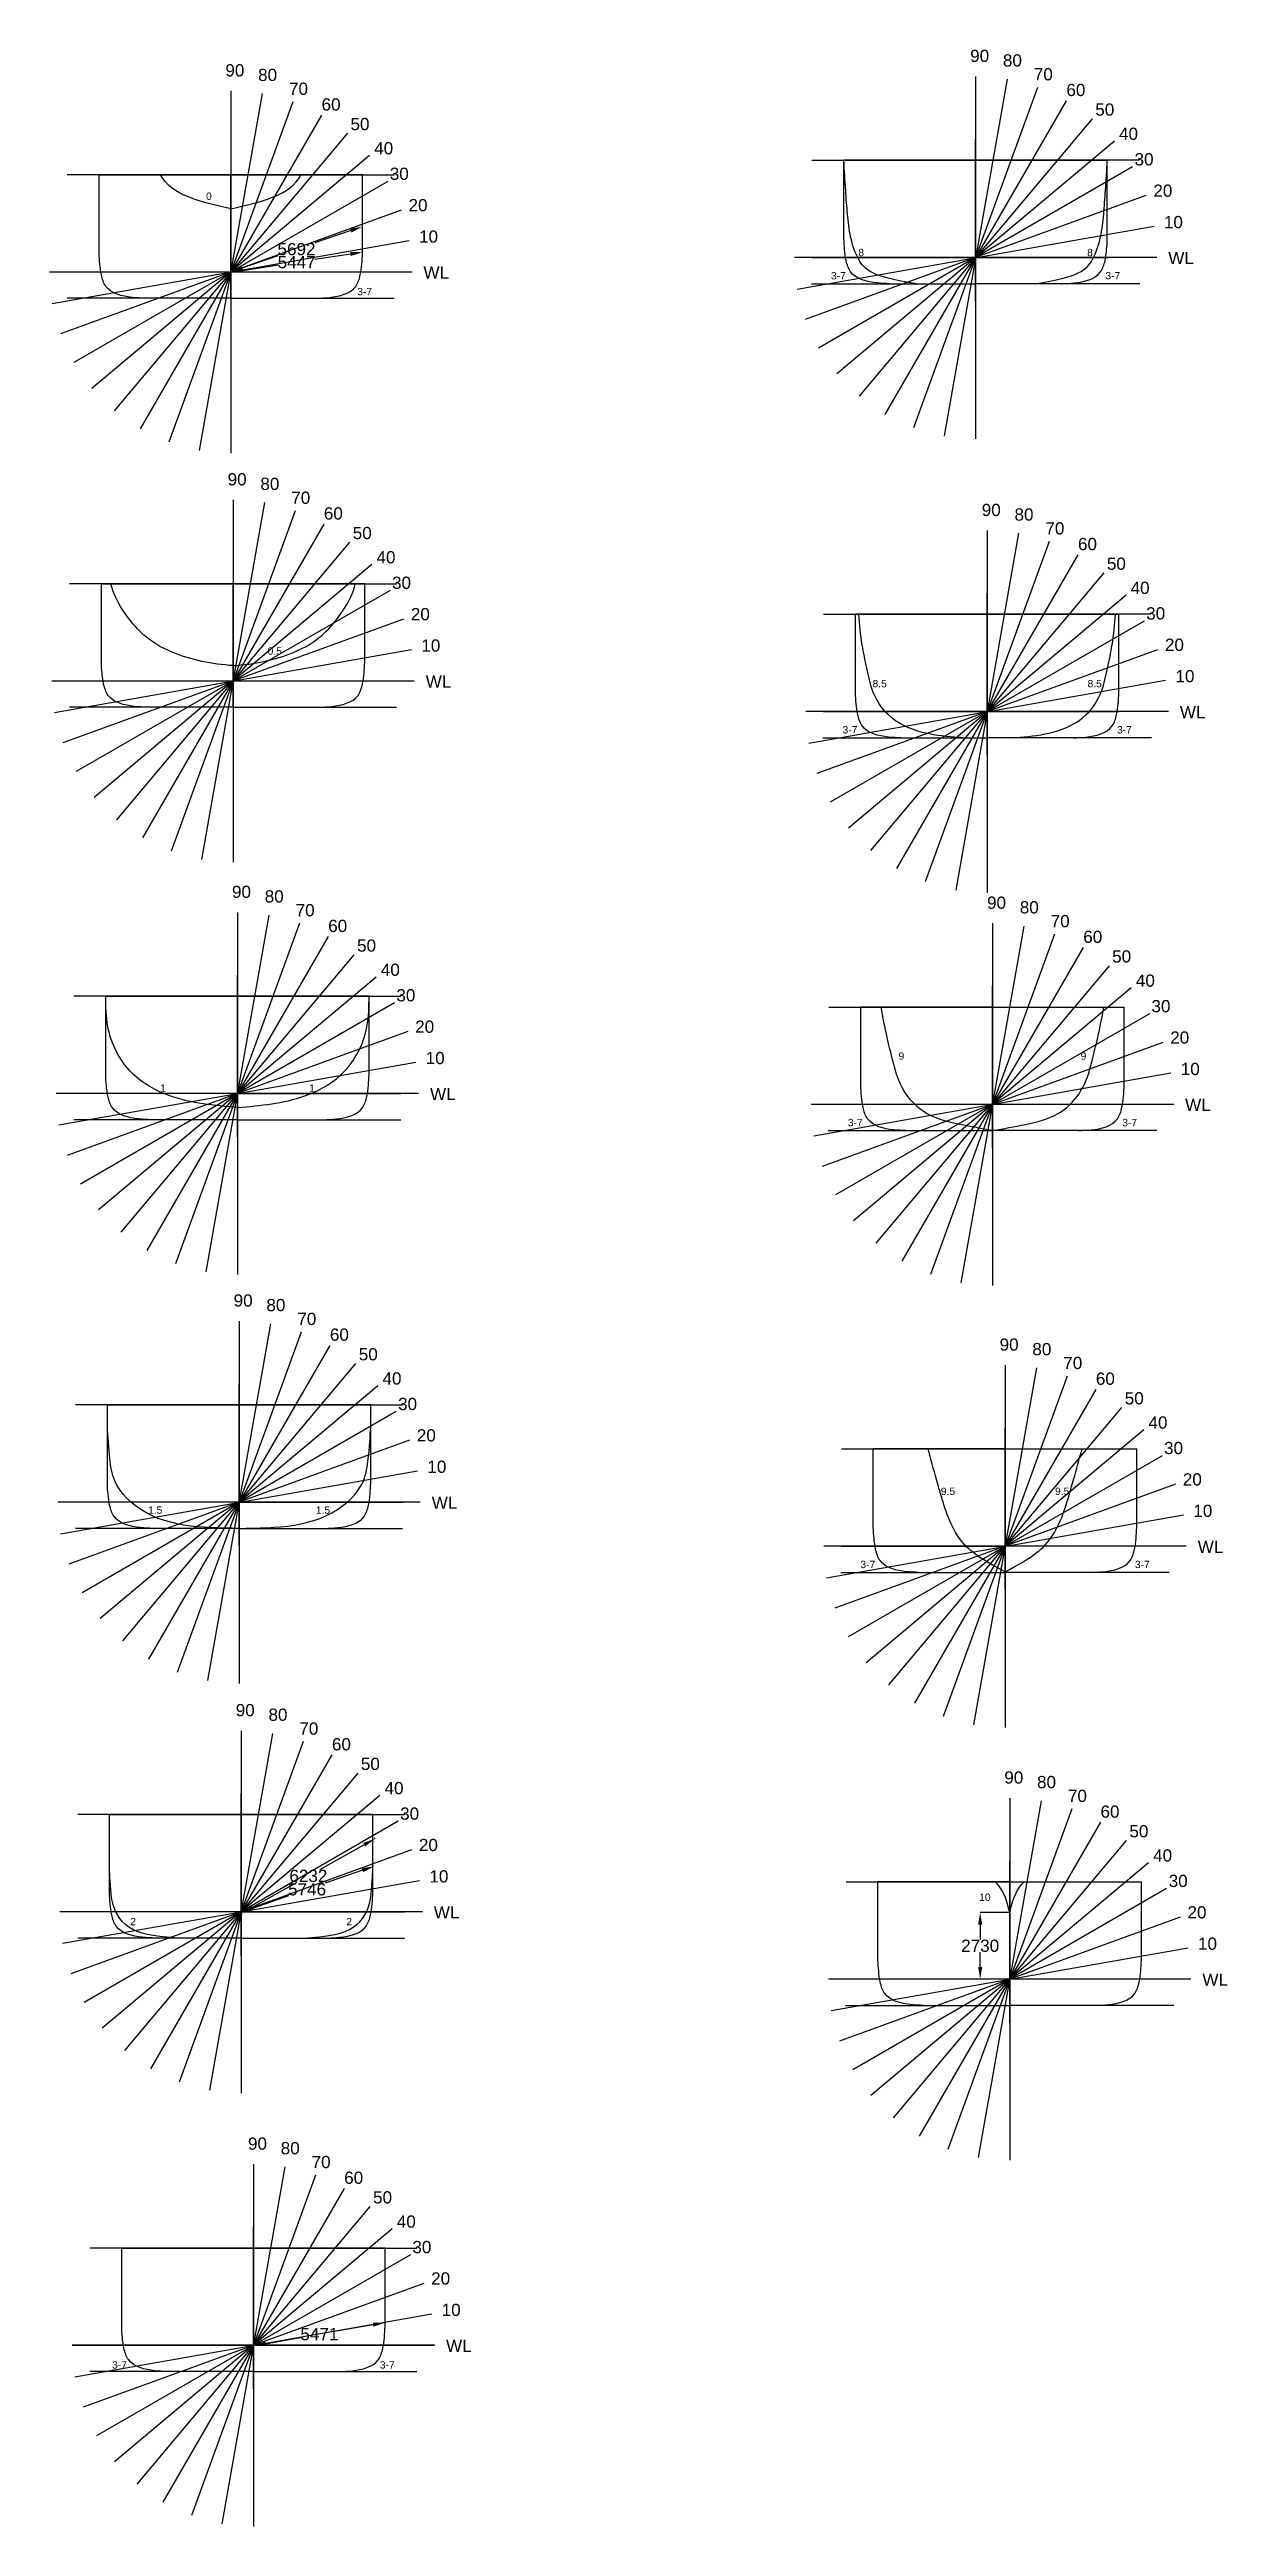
# Model space of a CAD drawing. Header units: millimetres. Extents: x 80505 to 348411, y -173374 to 99100.
# Drawn here: x 295756 to 343907, y -34520 to 66783 of the extents above; entities that cross this region are included whole.
import ezdxf

# ---------------------------------------------------------------- set-up
doc = ezdxf.new("R2010")
doc.units = ezdxf.units.MM
doc.header["$MEASUREMENT"] = 0
doc.styles.add('Annotative', font='arial.ttf')
doc.styles.get("Standard").update_dxf_attribs({"font": 'arial.ttf', "height": 0.5})
doc.dimstyles.get("Standard").update_dxf_attribs({"dimtxt": 500, "dimasz": 500, "dimexe": 0.18, "dimexo": 0.0625, "dimgap": 0.09, "dimtad": 0, "dimtih": 1, "dimtoh": 1, "dimdec": 0, "dimzin": 0, "dimdsep": 46, "dimtxsty": 'Annotative', "dimcen": 0.09, "dimadec": 0, "dimazin": 0, "dimtfac": 1, "dimtdec": 0, "dimtofl": 0, "dimtmove": 0, "dimatfit": 3, "dimfxl": 1, "dimtolj": 1, "dimtzin": 0, "dimarcsym": 0})

msp = doc.modelspace()

# ---------------------------------------------------------------- texts
at = {"color": 7, "char_height": 500, "attachment_point": 1}
for s, width, heights, insert in [('90', 1428.119, [0], (302942.3, 66183.3)), ('80', 1450.568, [0.2], (304280.3, 65996.1)), ('90', 1428.119, [0], (333390.3, 66775.2)), ('80', 1450.568, [0.2], (334728.3, 66587.9)), ('70', 1450.568, [0.2], (335991.5, 66021.9)), ('70', 1450.568, [0.2], (305543.5, 65430.1)), ('60', 1450.568, [0.2], (337323.4, 65379.9)), ('60', 1450.568, [0.2], (306875.4, 64788.1)), ('50', 1450.568, [0.2], (308056.2, 63985.5)), ('50', 1450.568, [0.2], (338504.3, 64577.4)), ('40', 1450.568, [0.2], (309026.8, 62995.8)), ('40', 1450.568, [0.2], (339474.8, 63587.6)), ('30', 1450.568, [0.2], (309663.1, 61952.5)), ('30', 1450.568, [0.2], (340111.1, 62544.3)), ('20', 1450.568, [0.2], (340878.7, 61260.3)), ('20', 1450.568, [0.2], (310430.6, 60668.5)), ('10', 1450.568, [0.2], (341309.1, 59976.3)), ('10', 1450.568, [0.2], (310861.1, 59384.4)), ('{\\fArial Greek|b0|i0|c161|p34;WL }', 1450.568, [0.2], (311039.9, 57913.3)), ('{\\fArial Greek|b0|i0|c161|p34;WL }', 1450.568, [0.2], (341488, 58505.1)), ('90', 1428.119, [0], (303035.3, 49456.4)), ('80', 1450.568, [0.2], (304373.4, 49269.2)), ('70', 1450.568, [0.2], (305636.6, 48703.2)), ('60', 1450.568, [0.2], (306968.5, 48061.2)), ('90', 1428.119, [0], (333863.7, 48203.7)), ('80', 1450.568, [0.2], (335201.7, 48016.5)), ('50', 1450.568, [0.2], (308149.3, 47258.7)), ('70', 1450.568, [0.2], (336464.9, 47450.5)), ('60', 1450.568, [0.2], (337796.8, 46808.5)), ('40', 1450.568, [0.2], (309119.8, 46268.9)), ('50', 1450.568, [0.2], (338977.6, 46005.9)), ('30', 1450.568, [0.2], (309756.1, 45225.6)), ('40', 1450.568, [0.2], (339948.2, 45016.2)), ('20', 1450.568, [0.2], (310523.7, 43941.6)), ('30', 1450.568, [0.2], (340584.4, 43972.9)), ('10', 1450.568, [0.2], (310954.2, 42657.5)), ('20', 1450.568, [0.2], (341352, 42688.9)), ('{\\fArial Greek|b0|i0|c161|p34;WL }', 1450.568, [0.2], (311133, 41186.4)), ('10', 1450.568, [0.2], (341782.5, 41404.8)), ('{\\fArial Greek|b0|i0|c161|p34;WL }', 1450.568, [0.2], (341961.3, 39933.7)), ('90', 1428.119, [0], (303212.8, 32585.3)), ('80', 1450.568, [0.2], (304550.9, 32398.1)), ('70', 1450.568, [0.2], (305814.1, 31832.1)), ('90', 1428.119, [0], (334079.8, 32139.9)), ('80', 1450.568, [0.2], (335417.8, 31952.7)), ('60', 1450.568, [0.2], (307146, 31190)), ('50', 1450.568, [0.2], (308326.8, 30387.5)), ('70', 1450.568, [0.2], (336681, 31386.7)), ('60', 1450.568, [0.2], (338012.9, 30744.7)), ('40', 1450.568, [0.2], (309297.3, 29397.8)), ('50', 1450.568, [0.2], (339193.7, 29942.2)), ('40', 1450.568, [0.2], (340164.3, 28952.4)), ('30', 1450.568, [0.2], (309933.6, 28354.5)), ('30', 1450.568, [0.2], (340800.6, 27909.1)), ('20', 1450.568, [0.2], (310701.2, 27070.4)), ('20', 1450.568, [0.2], (341568.1, 26625.1)), ('10', 1450.568, [0.2], (311131.7, 25786.4)), ('10', 1450.568, [0.2], (341998.6, 25341)), ('{\\fArial Greek|b0|i0|c161|p34;WL }', 1450.568, [0.2], (311310.5, 24315.3)), ('{\\fArial Greek|b0|i0|c161|p34;WL }', 1450.568, [0.2], (342177.4, 23869.9)), ('90', 1428.119, [0], (303281.3, 15870.3)), ('80', 1450.568, [0.2], (304619.3, 15683)), ('70', 1450.568, [0.2], (305882.5, 15117)), ('60', 1450.568, [0.2], (307214.4, 14475)), ('50', 1450.568, [0.2], (308395.3, 13672.5)), ('90', 1428.119, [0], (334594.6, 14068.4)), ('80', 1450.568, [0.2], (335932.6, 13881.2)), ('70', 1450.568, [0.2], (337195.8, 13315.2)), ('40', 1450.568, [0.2], (309365.8, 12682.7)), ('60', 1450.568, [0.2], (338527.7, 12673.2)), ('30', 1450.568, [0.2], (310002.1, 11639.5)), ('50', 1450.568, [0.2], (339708.5, 11870.6)), ('20', 1450.568, [0.2], (310769.7, 10355.4)), ('40', 1450.568, [0.2], (340679.1, 10880.9)), ('30', 1450.568, [0.2], (341315.4, 9837.6)), ('10', 1450.568, [0.2], (311200.1, 9071.4)), ('20', 1450.568, [0.2], (342083, 8553.6)), ('{\\fArial Greek|b0|i0|c161|p34;WL }', 1450.568, [0.2], (311379, 7600.3)), ('10', 1450.568, [0.2], (342513.4, 7269.5)), ('{\\fArial Greek|b0|i0|c161|p34;WL }', 1450.568, [0.2], (342692.3, 5798.4)), ('90', 1428.119, [0], (303365.4, -883.5)), ('80', 1450.568, [0.2], (304703.4, -1070.8)), ('70', 1450.568, [0.2], (305966.6, -1636.8)), ('60', 1450.568, [0.2], (307298.5, -2278.8)), ('50', 1450.568, [0.2], (308479.3, -3081.3)), ('90', 1428.119, [0], (334785.2, -3636.9)), ('80', 1450.568, [0.2], (336123.3, -3824.2)), ('40', 1450.568, [0.2], (309449.9, -4071.1)), ('70', 1450.568, [0.2], (337386.4, -4390.1)), ('60', 1450.568, [0.2], (338718.4, -5032.2)), ('30', 1450.568, [0.2], (310086.2, -5114.4)), ('50', 1450.568, [0.2], (339899.2, -5834.7)), ('20', 1450.568, [0.2], (310853.8, -6398.4)), ('40', 1450.568, [0.2], (340869.7, -6824.5)), ('10', 1450.568, [0.2], (311284.2, -7682.4)), ('30', 1450.568, [0.2], (341506, -7867.7)), ('{\\fArial Greek|b0|i0|c161|p34;WL }', 1450.568, [0.2], (311463.1, -9153.5)), ('20', 1450.568, [0.2], (342273.6, -9151.8)), ('10', 1450.568, [0.2], (342704, -10435.8)), ('{\\fArial Greek|b0|i0|c161|p34;WL }', 1450.568, [0.2], (342882.9, -11906.9)), ('90', 1428.119, [0], (303866.6, -18611.1)), ('80', 1450.568, [0.2], (305204.7, -18798.3)), ('70', 1450.568, [0.2], (306467.9, -19364.3)), ('60', 1450.568, [0.2], (307799.8, -20006.4)), ('50', 1450.568, [0.2], (308980.6, -20808.9)), ('40', 1450.568, [0.2], (309951.1, -21798.6)), ('30', 1450.568, [0.2], (310587.4, -22841.9)), ('20', 1450.568, [0.2], (311355, -24126)), ('10', 1450.568, [0.2], (311785.4, -25410)), ('{\\fArial Greek|b0|i0|c161|p34;WL }', 1450.568, [0.2], (311964.3, -26881.1))]:
    msp.add_mtext_dynamic_manual_height_columns(s, width=width, gutter_width=1, heights=heights, dxfattribs=dict(at, insert=insert))
at = {"char_height": 300}
for s, width, insert, attachment_point in [('0', 409.903, (302154.6, 60935.9), 1), ('8', 758.901, (329051.5, 58631.8), 3), ('8', 758.901, (338172.7, 58631.8), 1), ('3-7', 284.776, (308939.2, 57032.4), 3), ('3-7', 284.776, (328305, 57682.5), 3), ('3-7', 284.776, (338919.2, 57682.5), 1), ('0.5', 328.312, (305252.2, 42332.3), 3), ('8.5', 298.861, (329981, 40999.6), 3), ('8.5', 298.861, (338190, 40999.6), 1), ('3-7', 284.776, (328778.4, 39111), 3), ('3-7', 284.776, (339392.6, 39111), 1), ('9', 433.211, (330696.8, 25768.6), 3), ('9', 433.211, (337906.4, 25768.6), 1), ('1', 181.521, (300273.3, 24458.5), 1), ('1', 181.521, (306596, 24458.5), 3), ('3-7', 284.776, (328994.5, 23047.3), 3), ('3-7', 284.776, (339608.7, 23047.3), 1), ('1.5', 339.672, (299780.6, 7198.4), 1), ('1.5', 339.672, (307225.6, 7198.4), 3), ('9.5', 222.32, (332774, 7966), 3), ('9.5', 222.32, (336858.8, 7966), 1), ('3-7', 284.776, (329509.3, 4975.7), 3), ('3-7', 284.776, (340123.5, 4975.7), 1), ('10', 284.776, (334226.8, -8633.2), 3), ('2', 284.776, (299052.4, -9630), 1), ('2', 284.776, (308122, -9630), 3), ('3-7', 284.776, (298313.3, -27762), 1), ('3-7', 284.776, (309863.6, -27762), 3)]:
    msp.add_mtext_dynamic_manual_height_columns(s, width=width, gutter_width=1000, heights=[0], dxfattribs=dict(at, insert=insert, attachment_point=attachment_point))

# ---------------------------------------------------------------- blocks, each defined once
blk = doc.blocks.new('*D113')
at = {"color": 0, "lineweight": -2, "transparency": 16777216}
for p, q in [((303660, 57751), (305111, 57971)), ((308056, 58419), (306604, 58198)), ((308549, 58501), (308550, 58494)), ((303164, 57683), (303165, 57675))]:
    blk.add_line(p, q, dxfattribs=at)
at = {"color": 0, "transparency": 16777216}
for points in [[(303647, 57833), (303672, 57668), (303165, 57676)], [(308043, 58501), (308068, 58336), (308550, 58494)]]:
    blk.add_solid(points, dxfattribs=at)
at = {"color": 0, "transparency": 16777216, "insert": (305858, 58085), "char_height": 500, "attachment_point": 5, "style": 'Annotative'}
blk.add_mtext('\\A1;5447', dxfattribs=at)
blk = doc.blocks.new('*D114')
at = {"color": 0, "lineweight": -2, "transparency": 16777216}
for p, q in [((308070, 59377), (306596, 58871)), ((308549, 59523), (308543, 59540)), ((303632, 57854), (305107, 58360)), ((303165, 57675), (303159, 57692))]:
    blk.add_line(p, q, dxfattribs=at)
at = {"color": 0, "transparency": 16777216}
for points in [[(308043, 59456), (308097, 59298), (308543, 59539)], [(303605, 57933), (303660, 57776), (303160, 57692)]]:
    blk.add_solid(points, dxfattribs=at)
at = {"color": 0, "transparency": 16777216, "insert": (305851, 58616), "char_height": 500, "attachment_point": 5, "style": 'Annotative'}
blk.add_mtext('\\A1;5692', dxfattribs=at)
blk = doc.blocks.new('*D115')
at = {"color": 0, "lineweight": -2, "transparency": 16777216}
for p, q in [((308549, -7682), (307023, -8208)), ((309019, -7512), (309022, -7519)), ((304063, -9228), (305541, -8719)), ((303587, -9384), (303590, -9391))]:
    blk.add_line(p, q, dxfattribs=at)
at = {"color": 0, "transparency": 16777216}
for points in [[(308522, -7603), (308576, -7761), (309022, -7519)], [(304035, -9149), (304090, -9307), (303590, -9391)]]:
    blk.add_solid(points, dxfattribs=at)
at = {"color": 0, "transparency": 16777216, "insert": (306282, -8464), "char_height": 500, "attachment_point": 5, "style": 'Annotative'}
blk.add_mtext('\\A1;5746', dxfattribs=at)
blk = doc.blocks.new('*D116')
at = {"color": 0, "lineweight": -2, "transparency": 16777216}
for p, q in [((308619, -6638), (306793, -7660)), ((309025, -6340), (309056, -6394)), ((304054, -9193), (305880, -8171)), ((303587, -9384), (303617, -9438))]:
    blk.add_line(p, q, dxfattribs=at)
at = {"color": 0, "transparency": 16777216}
for points in [[(308579, -6565), (308660, -6711), (309056, -6394)], [(304013, -9121), (304094, -9266), (303617, -9437)]]:
    blk.add_solid(points, dxfattribs=at)
at = {"color": 0, "transparency": 16777216, "insert": (306336, -7916), "char_height": 500, "attachment_point": 5, "style": 'Annotative'}
blk.add_mtext('\\A1;6232', dxfattribs=at)
blk = doc.blocks.new('*D117')
at = {"color": 0, "lineweight": -2, "transparency": 16777216}
for p, q in [((308987, -26267), (307484, -26533)), ((309475, -26158), (309479, -26180)), ((304088, -27111), (304092, -27133)), ((304585, -27045), (306087, -26780))]:
    blk.add_line(p, q, dxfattribs=at)
at = {"color": 0, "transparency": 16777216}
for points in [[(308972, -26185), (309001, -26349), (309479, -26180)], [(304570, -26963), (304599, -27128), (304092, -27133)]]:
    blk.add_solid(points, dxfattribs=at)
at = {"color": 0, "transparency": 16777216, "insert": (306786, -26656), "char_height": 500, "attachment_point": 5, "style": 'Annotative'}
blk.add_mtext('\\A1;5471', dxfattribs=at)
blk = doc.blocks.new('*D118')
at = {"color": 0, "lineweight": -2, "transparency": 16777216}
for p, q in [((335007, -9407), (333799, -9407)), ((333799, -9907), (333799, -10516)), ((333799, -11637), (333799, -11028)), ((335007, -12137), (333799, -12137))]:
    blk.add_line(p, q, dxfattribs=at)
at = {"color": 0, "transparency": 16777216}
for points in [[(333716, -9907), (333882, -9907), (333799, -9407)], [(333716, -11637), (333882, -11637), (333799, -12137)]]:
    blk.add_solid(points, dxfattribs=at)
at = {"color": 0, "transparency": 16777216, "insert": (333799, -10772), "char_height": 500, "attachment_point": 5, "style": 'Annotative'}
blk.add_mtext('\\A1;2730', dxfattribs=at)

# ---------------------------------------------------------------- dimensions: what is measured, and where the dimension line sits
for p1, p2, distance, picture, middle in [((303165.3, 57675.4), (308549.1, 59522.7), 17.6, '*D114', (305851.5, 58615.8)), ((303164.1, 57683.2), (308549.1, 58501.5), -7.7, '*D113', (305857.8, 58084.7)), ((303587.2, -9383.6), (309025.4, -6340.2), -61.7, '*D116', (306336.4, -7915.7)), ((304088.4, -27111.2), (309475.4, -26158.3), -21.7, '*D117', (306785.7, -26656.1))]:
    dim = msp.add_aligned_dim(p1=p1, p2=p2, distance=distance, dimstyle='Standard')
    dim.commit()
    dim.dimension.update_dxf_attribs({"geometry": picture, "text_midpoint": middle})
dim = msp.add_linear_dim(base=(309021.9, -7519.2), p1=(303587.2, -9383.6), p2=(309019.3, -7511.7), angle=19.013909, dimstyle='Standard')
dim.commit()
dim.dimension.update_dxf_attribs({"geometry": '*D115', "text_midpoint": (306281.7, -8463.5), "dimtype": 161})
dim = msp.add_linear_dim(base=(333799, -12137), p1=(335007, -9407), p2=(335007, -12137), angle=90, dimstyle='Standard')
dim.commit()
dim.dimension.update_dxf_attribs({"geometry": '*D118', "text_midpoint": (333799, -10772)})

# ---------------------------------------------------------------- linework, layer by layer
for p, q in [((304450.6, 64979.1), (301877.6, 50387.3)), ((303164.1, 65091.7), (303164.1, 50274.8)), ((303164.1, 65091.7), (303164.1, 50274.8)), ((336146, 65236.7), (331078.3, 51313.4)), ((334898.6, 65570.9), (332325.7, 50979.2)), ((333612.1, 65683.5), (333612.1, 50866.6)), ((333612.1, 65683.5), (333612.1, 50866.6)), ((306868.3, 64099.1), (299459.9, 51267.3)), ((305697.9, 64644.9), (300630.3, 50721.5)), ((338376.7, 63948.1), (328847.5, 52602)), ((337316.3, 64691), (329907.9, 51859.1)), ((307928.7, 63356.3), (298399.5, 52010.1)), ((339287.3, 63037.1), (327936.9, 53513)), ((333612.1, 56495.6), (333612.1, 63116.2)), ((308839.3, 62445.3), (297488.9, 52921.1)), ((326920.3, 62255.1), (333612.1, 62255.1)), ((340028, 61979.3), (327196.2, 54570.8)), ((333612.1, 62255.1), (328227.1, 62255.1)), ((333612.1, 62255.1), (338997.1, 62255.1)), ((340304, 62255.1), (333612.1, 62255.1)), ((333612.1, 57233.1), (333612.1, 62255.1)), ((303164.1, 61663.2), (296481.6, 61663.2)), ((309580, 61387.4), (296748.2, 53979)), ((297779.1, 61663.2), (303164.1, 61663.2)), ((308549.1, 61663.2), (303164.1, 61663.2)), ((303164.1, 61663.2), (309846.6, 61663.2)), ((303164.1, 56641.2), (303164.1, 61663.2)), ((340573.8, 60808.9), (326650.5, 55741.2)), ((310125.8, 60217), (296202.4, 55149.4)), ((295868.2, 56396.7), (310460, 58969.7)), ((326316.2, 56988.6), (340908, 59561.5)), ((341020.6, 58275.1), (326203.7, 58275.1)), ((341020.6, 58275.1), (326203.7, 58275.1)), ((326920.3, 58275.1), (339023.8, 58275.1)), ((310572.5, 57683.2), (295755.6, 57683.2)), ((310572.5, 57683.2), (295755.6, 57683.2)), ((326899.3, 57205.1), (333612.1, 57205.1)), ((333612.1, 57205.1), (333612.1, 57206.1)), ((340325, 57205.1), (333612.1, 57205.1)), ((303164.1, 56613.2), (296481.6, 56613.2)), ((303164.1, 56613.2), (303164.1, 56641.2)), ((303164.1, 56613.2), (309846.6, 56613.2)), ((305791, 47918), (300723.3, 33994.7)), ((304543.6, 48252.2), (301970.7, 33660.4)), ((303257.2, 48364.8), (303257.2, 33547.9)), ((303257.2, 48364.8), (303257.2, 33547.9)), ((308021.7, 46629.4), (298492.6, 35283.3)), ((306961.4, 47372.2), (299552.9, 34540.4)), ((336619.3, 46665.3), (331551.6, 32741.9)), ((335371.9, 46999.5), (332799, 32407.7)), ((334085.5, 47112.1), (334085.5, 32295.2)), ((334085.5, 47112.1), (334085.5, 32295.2)), ((308932.4, 45718.4), (297582, 36194.3)), ((337789.7, 46119.5), (330381.3, 33287.7)), ((303257.2, 44936.3), (296574.7, 44936.3)), ((309673.1, 44660.6), (296841.3, 37252.1)), ((297872.2, 44936.3), (303257.2, 44936.3)), ((308642.2, 44936.3), (303257.2, 44936.3)), ((303257.2, 44936.3), (309939.6, 44936.3)), ((303257.2, 39914.3), (303257.2, 44936.3)), ((303257.2, 39914.3), (303257.2, 44936.3)), ((338850.1, 45376.7), (329320.9, 34030.5)), ((327393.6, 43683.6), (334085.5, 43683.6)), ((339760.7, 44465.7), (328410.3, 34941.5)), ((334085.5, 43683.6), (328700.5, 43683.6)), ((334085.5, 37924.2), (334085.5, 44544.7)), ((334085.5, 43683.6), (339470.5, 43683.6)), ((340777.3, 43683.6), (334085.5, 43683.6)), ((334085.5, 38661.6), (334085.5, 43683.6)), ((310218.8, 43490.2), (296295.5, 38422.5)), ((340501.4, 43407.8), (327669.6, 35999.4)), ((295961.3, 39669.9), (310553.1, 42242.8)), ((341047.1, 42237.4), (327123.8, 37169.8)), ((310665.6, 40956.3), (295848.7, 40956.3)), ((310665.6, 40956.3), (295848.7, 40956.3)), ((303257.2, 40956.3), (296574.7, 40956.3)), ((326789.6, 38417.1), (341381.4, 40990.1)), ((303257.2, 39886.3), (296574.7, 39886.3)), ((303257.2, 39886.3), (303257.2, 39914.3)), ((303257.2, 39886.3), (309939.6, 39886.3)), ((341493.9, 39703.6), (326677, 39703.6)), ((341493.9, 39703.6), (326677, 39703.6)), ((327393.6, 39703.6), (339470.5, 39703.6)), ((327372.6, 38633.6), (334085.5, 38633.6)), ((340798.3, 38633.6), (334085.5, 38633.6)), ((303434.7, 31493.6), (303434.7, 16676.8)), ((303434.7, 31493.6), (303434.7, 16676.8)), ((307138.9, 30501.1), (299730.4, 17669.3)), ((305968.5, 31046.9), (300900.8, 17123.5)), ((304721.1, 31381.1), (302148.2, 16789.3)), ((336835.4, 30601.5), (331767.8, 16678.2)), ((335588.1, 30935.7), (333015.1, 16343.9)), ((334301.6, 31048.3), (334301.6, 16231.4)), ((334301.6, 31048.3), (334301.6, 16231.4)), ((308199.3, 29758.3), (298670.1, 18412.1)), ((338005.8, 30055.7), (330597.4, 17223.9)), ((309109.9, 28847.3), (297759.5, 19323.1)), ((303434.7, 22305.8), (303434.7, 28926.3)), ((339976.8, 28401.9), (328626.4, 18877.8)), ((339066.2, 29312.9), (329537, 17966.7)), ((334301.6, 21860.4), (334301.6, 28481)), ((303434.7, 28065.2), (296752.2, 28065.2)), ((309850.6, 27789.4), (297018.8, 20381)), ((298049.7, 28065.2), (303434.7, 28065.2)), ((308819.7, 28065.2), (303434.7, 28065.2)), ((303434.7, 28065.2), (310117.1, 28065.2)), ((303434.7, 23043.2), (303434.7, 28065.2)), ((327609.7, 27619.8), (334301.6, 27619.8)), ((334301.6, 27619.8), (328916.6, 27619.8)), ((334301.6, 27619.8), (339686.6, 27619.8)), ((334301.6, 22597.8), (334301.6, 27619.8)), ((310396.3, 26619), (296473, 21551.4)), ((340717.5, 27344.1), (327885.7, 19935.6)), ((296138.8, 22798.7), (310730.6, 25371.7)), ((341263.3, 26173.7), (327339.9, 21106)), ((327005.7, 22353.4), (341597.5, 24926.3)), ((310843.1, 24085.2), (296026.2, 24085.2)), ((310843.1, 24085.2), (296026.2, 24085.2)), ((303434.7, 24085.2), (296752.2, 24085.2)), ((303434.7, 24085.2), (310117.1, 24085.2)), ((341710, 23639.8), (326893.2, 23639.8)), ((341710, 23639.8), (326893.2, 23639.8)), ((340993.5, 23639.8), (334301.6, 23639.8)), ((303434.7, 23015.2), (296752.2, 23015.2)), ((303434.7, 23015.2), (303434.7, 23043.2)), ((303434.7, 23015.2), (310117.1, 23015.2)), ((327588.7, 22569.8), (334301.6, 22569.8)), ((341014.5, 22569.8), (334301.6, 22569.8)), ((306037, 14331.8), (300969.3, 408.5)), ((304789.6, 14666.1), (302216.7, 74.3)), ((303503.1, 14778.6), (303503.1, -38.3)), ((303503.1, 14778.6), (303503.1, -38.3)), ((307207.3, 13786.1), (299798.9, 954.3)), ((308267.7, 13043.3), (298738.5, 1697.1)), ((303503.1, 5590.7), (303503.1, 12211.3)), ((337350.3, 12530), (332282.6, -1393.4)), ((336102.9, 12864.2), (333529.9, -1727.6)), ((334816.4, 12976.8), (334816.4, -1840.1)), ((334816.4, 12976.8), (334816.4, -1840.1)), ((303503.1, 11350.2), (296820.7, 11350.2)), ((309178.3, 12132.2), (297827.9, 2608.1)), ((298118.1, 11350.2), (303503.1, 11350.2)), ((308888.1, 11350.2), (303503.1, 11350.2)), ((303503.1, 11350.2), (310185.6, 11350.2)), ((303503.1, 6328.2), (303503.1, 11350.2)), ((339581, 11241.4), (330051.8, -104.8)), ((338520.6, 11984.2), (331112.2, -847.6)), ((309919, 11074.4), (297087.2, 3666)), ((340491.6, 10330.4), (329141.2, 806.3)), ((334816.4, 3788.9), (334816.4, 10409.5)), ((310464.8, 9904), (296541.5, 4836.3)), ((328124.6, 9548.3), (334816.4, 9548.3)), ((341232.3, 9272.5), (328400.5, 1864.1)), ((334816.4, 9548.3), (329431.4, 9548.3)), ((334816.4, 9548.3), (340201.4, 9548.3)), ((334816.4, 4526.3), (334816.4, 9548.3)), ((296207.2, 6083.7), (310799, 8656.6)), ((310911.6, 7370.2), (296094.7, 7370.2)), ((310911.6, 7370.2), (296094.7, 7370.2)), ((303503.1, 7370.2), (296820.7, 7370.2)), ((303503.1, 7370.2), (310185.6, 7370.2)), ((341778.1, 8102.2), (327854.7, 3034.5)), ((303503.1, 6300.2), (296820.7, 6300.2)), ((303503.1, 6300.2), (303503.1, 6328.2)), ((303503.1, 6300.2), (310185.6, 6300.2)), ((327520.5, 4281.9), (342112.3, 6854.8)), ((342224.9, 5568.3), (327408, 5568.3)), ((342224.9, 5568.3), (327408, 5568.3)), ((328124.6, 5568.3), (334816.4, 5568.3)), ((341508.3, 5568.3), (334816.4, 5568.3)), ((328103.6, 4498.3), (334816.4, 4498.3)), ((341529.3, 4498.3), (334816.4, 4498.3)), ((303587.2, -1975.2), (303587.2, -16792.1)), ((303587.2, -1975.2), (303587.2, -16792.1)), ((307291.4, -2967.7), (299883, -15799.5)), ((306121.1, -2422), (301053.4, -16345.3)), ((304873.7, -2087.7), (302300.7, -16679.5)), ((308351.8, -3710.5), (298822.6, -15056.7)), ((309262.4, -4621.6), (297912, -14145.7)), ((303587.2, -11163.1), (303587.2, -4542.5)), ((336293.5, -4841.1), (333720.6, -19432.9)), ((335007, -4728.6), (335007, -19545.5)), ((335007, -4728.6), (335007, -19545.5)), ((303587.2, -5403.6), (296904.8, -5403.6)), ((310003.1, -5679.4), (297171.3, -13087.9)), ((298202.2, -5403.6), (303587.2, -5403.6)), ((308972.2, -5403.6), (303587.2, -5403.6)), ((303587.2, -5403.6), (310269.7, -5403.6)), ((303587.2, -10425.6), (303587.2, -5403.6)), ((338711.3, -5721.1), (331302.8, -18552.9)), ((337540.9, -5175.3), (332473.2, -19098.7)), ((310548.9, -6849.8), (296625.5, -11917.5)), ((339771.6, -6463.9), (330242.4, -17810.1)), ((296291.3, -10670.1), (310883.1, -8097.2)), ((340682.2, -7375), (329331.8, -16899.1)), ((335007, -13916.4), (335007, -7295.9)), ((328315.2, -8157), (335007, -8157)), ((341422.9, -8432.8), (328591.1, -15841.2)), ((335007, -8157), (329622, -8157)), ((335007, -8157), (340392, -8157)), ((335007, -13179), (335007, -8157)), ((310995.7, -9383.6), (296178.8, -9383.6)), ((310995.7, -9383.6), (296178.8, -9383.6)), ((303587.2, -9383.6), (310269.7, -9383.6)), ((341968.7, -9603.2), (328045.4, -14670.8)), ((303587.2, -10453.6), (296904.8, -10453.6)), ((303587.2, -10453.6), (303587.2, -10425.6)), ((303587.2, -10453.6), (310269.7, -10453.6)), ((327711.1, -13423.5), (342302.9, -10850.5)), ((342415.5, -12137), (327598.6, -12137)), ((342415.5, -12137), (327598.6, -12137)), ((341698.9, -12137), (329622, -12137)), ((328294.2, -13207), (335007, -13207)), ((341719.9, -13207), (335007, -13207)), ((306622.3, -20149.5), (301554.6, -34072.9)), ((305374.9, -19815.3), (302802, -34407.1)), ((304088.4, -19702.8), (304088.4, -34519.6)), ((304088.4, -19702.8), (304088.4, -34519.6)), ((307792.7, -20695.3), (300384.2, -33527.1)), ((308853, -21438.1), (299323.9, -32784.3)), ((304088.4, -28890.6), (304088.4, -22270.1)), ((304088.4, -23131.2), (297406, -23131.2)), ((309763.6, -22349.1), (298413.2, -31873.3)), ((298703.4, -23131.2), (304088.4, -23131.2)), ((309473.4, -23131.2), (304088.4, -23131.2)), ((304088.4, -23131.2), (310770.9, -23131.2)), ((304088.4, -28153.2), (304088.4, -23131.2)), ((310504.3, -23407), (297672.5, -30815.4)), ((311050.1, -24577.4), (297126.8, -29645)), ((296792.5, -28397.7), (311384.3, -25824.7)), ((296680, -27111.2), (311496.9, -27111.2)), ((311496.9, -27111.2), (296680, -27111.2)), ((311496.9, -27111.2), (296680, -27111.2)), ((304088.4, -28181.2), (297406, -28181.2)), ((304088.4, -28181.2), (304088.4, -28153.2)), ((304088.4, -28181.2), (310770.9, -28181.2))]:
    msp.add_line(p, q)
for points in [[(329784.3, 57205.1), (333612.1, 57205.1)], [(337439.9, 57205.1), (333612.1, 57205.1)], [(303164.1, 56613.2), (299336.3, 56613.2)], [(303164.1, 56613.2), (306991.9, 56613.2)], [(303257.2, 39886.3), (299429.4, 39886.3)], [(303257.2, 39886.3), (307084.9, 39886.3)], [(330257.7, 38633.6), (334085.5, 38633.6)], [(337913.3, 38633.6), (334085.5, 38633.6)], [(303434.7, 23015.2), (299606.9, 23015.2)], [(303434.7, 23015.2), (307262.4, 23015.2)], [(330473.8, 22569.8), (334301.6, 22569.8)], [(338129.4, 22569.8), (334301.6, 22569.8)], [(303503.1, 6300.2), (299675.3, 6300.2)], [(303503.1, 6300.2), (307330.9, 6300.2)], [(330988.6, 4498.3), (334816.4, 4498.3)], [(338644.2, 4498.3), (334816.4, 4498.3)], [(303587.2, -10453.6), (299759.4, -10453.6)], [(303587.2, -10453.6), (307415, -10453.6)], [(331179.3, -13207), (335007, -13207)], [(338834.8, -13207), (335007, -13207)], [(304088.4, -28181.2), (300260.7, -28181.2)], [(304088.4, -28181.2), (307916.2, -28181.2)]]:
    msp.add_lwpolyline(points)
for points, knots in [([(331184.7, 57205.1), (329379.2, 57471.9), (328836.2, 58008.8), (328472.9, 59098.6), (328370.7, 60050.4), (328292.2, 61105.5), (328250.7, 61838.7), (328227.1, 62255.1)], [0.9434732, 0.9434732, 0.9434732, 0.9434732, 2.39845447, 3.4053802, 4.3617608, 5.3145903, 6.56683755, 6.56683755, 6.56683755, 6.56683755]), ([(330090.1, 57205.1), (329921.3, 57210.9), (329372.9, 57229.9), (328529, 57429.7), (328265.5, 58288.1), (328242.1, 58748.9), (328227.1, 59044.3), (328227.1, 60114.5), (328227.1, 61184.8), (328227.1, 62255.1)], [0, 0, 0, 0, 516.89005331, 1679.39462107, 2180.11143162, 3074.34377261, 3074.34377261, 3074.34377261, 3075.23469924, 3075.23469924, 3075.23469924, 3075.23469924]), ([(336039.5, 57205.1), (337845.1, 57471.9), (338388.1, 58008.8), (338751.3, 59098.6), (338853.5, 60050.4), (338932, 61105.5), (338973.6, 61838.7), (338997.1, 62255.1)], [0.9434732, 0.9434732, 0.9434732, 0.9434732, 2.39845447, 3.4053802, 4.3617608, 5.3145903, 6.56683755, 6.56683755, 6.56683755, 6.56683755]), ([(337134.1, 57205.1), (337302.9, 57210.9), (337851.3, 57229.9), (338695.3, 57429.7), (338958.8, 58288.1), (338982.1, 58748.9), (338997.1, 59044.3), (338997.1, 60114.5), (338997.1, 61184.8), (338997.1, 62255.1)], [0, 0, 0, 0, 516.89005331, 1679.39462107, 2180.11143162, 3074.34377261, 3074.34377261, 3074.34377261, 3075.23469924, 3075.23469924, 3075.23469924, 3075.23469924]), ([(299642.1, 56613.2), (299473.3, 56619.1), (298924.9, 56638), (298081, 56837.9), (297817.4, 57696.2), (297794.1, 58157), (297779.1, 58452.4), (297779.1, 59522.7), (297779.1, 60593), (297779.1, 61663.2)], [0, 0, 0, 0, 516.89005331, 1679.39462107, 2180.11143162, 3074.34377261, 3074.34377261, 3074.34377261, 3075.23469924, 3075.23469924, 3075.23469924, 3075.23469924]), ([(306686.1, 56613.2), (306854.9, 56619.1), (307403.3, 56638), (308247.2, 56837.9), (308510.7, 57696.2), (308534.1, 58157), (308549.1, 58452.4), (308549.1, 59522.7), (308549.1, 60593), (308549.1, 61663.2)], [0, 0, 0, 0, 516.89005331, 1679.39462107, 2180.11143162, 3074.34377261, 3074.34377261, 3074.34377261, 3075.23469924, 3075.23469924, 3075.23469924, 3075.23469924]), ([(299735.2, 39886.3), (299566.4, 39892.2), (299018, 39911.2), (298174, 40111), (297910.5, 40969.4), (297887.1, 41430.2), (297872.2, 41725.6), (297872.2, 42795.8), (297872.2, 43866.1), (297872.2, 44936.3)], [0, 0, 0, 0, 516.89005331, 1679.39462107, 2180.11143162, 3074.34377261, 3074.34377261, 3074.34377261, 3075.23469924, 3075.23469924, 3075.23469924, 3075.23469924]), ([(303257.2, 41585.5), (302396.9, 41641.9), (300984, 41931.6), (299583, 42740.6), (298692.4, 43879.2), (298342.5, 44563.3), (298259.1, 44936.3)], [0.21848142, 0.21848142, 0.21848142, 0.21848142, 2.8316898, 4.54413523, 5.64181566, 6.78885544, 6.78885544, 6.78885544, 6.78885544]), ([(303257.2, 41585.5), (304117.5, 41641.9), (305530.3, 41931.6), (306931.3, 42740.6), (307822, 43879.2), (308171.8, 44563.3), (308255.3, 44936.3)], [0.21848142, 0.21848142, 0.21848142, 0.21848142, 2.8316898, 4.54413523, 5.64181566, 6.78885544, 6.78885544, 6.78885544, 6.78885544]), ([(306779.2, 39886.3), (306948, 39892.2), (307496.4, 39911.2), (308340.3, 40111), (308603.8, 40969.4), (308627.2, 41430.2), (308642.2, 41725.6), (308642.2, 42795.8), (308642.2, 43866.1), (308642.2, 44936.3)], [0, 0, 0, 0, 516.89005331, 1679.39462107, 2180.11143162, 3074.34377261, 3074.34377261, 3074.34377261, 3075.23469924, 3075.23469924, 3075.23469924, 3075.23469924]), ([(330563.5, 38633.6), (330394.7, 38639.5), (329846.3, 38658.4), (329002.3, 38858.3), (328738.8, 39716.6), (328715.5, 40177.4), (328700.5, 40472.8), (328700.5, 41543.1), (328700.5, 42613.4), (328700.5, 43683.6)], [0, 0, 0, 0, 516.89005331, 1679.39462107, 2180.11143162, 3074.34377261, 3074.34377261, 3074.34377261, 3075.23469924, 3075.23469924, 3075.23469924, 3075.23469924]), ([(337607.5, 38633.6), (337776.3, 38639.5), (338324.7, 38658.4), (339168.6, 38858.3), (339432.1, 39716.6), (339455.5, 40177.4), (339470.5, 40472.8), (339470.5, 41543.1), (339470.5, 42613.4), (339470.5, 43683.6)], [0, 0, 0, 0, 516.89005331, 1679.39462107, 2180.11143162, 3074.34377261, 3074.34377261, 3074.34377261, 3075.23469924, 3075.23469924, 3075.23469924, 3075.23469924]), ([(299912.7, 23015.2), (299743.9, 23021), (299195.5, 23040), (298351.5, 23239.9), (298088, 24098.2), (298064.7, 24559), (298049.7, 24854.4), (298049.7, 25924.7), (298049.7, 26994.9), (298049.7, 28065.2)], [0, 0, 0, 0, 516.89005331, 1679.39462107, 2180.11143162, 3074.34377261, 3074.34377261, 3074.34377261, 3075.23469924, 3075.23469924, 3075.23469924, 3075.23469924]), ([(306956.7, 23015.2), (307125.5, 23021), (307673.9, 23040), (308517.8, 23239.9), (308781.3, 24098.2), (308804.7, 24559), (308819.7, 24854.4), (308819.7, 25924.7), (308819.7, 26994.9), (308819.7, 28065.2)], [0, 0, 0, 0, 516.89005331, 1679.39462107, 2180.11143162, 3074.34377261, 3074.34377261, 3074.34377261, 3075.23469924, 3075.23469924, 3075.23469924, 3075.23469924]), ([(330779.6, 22569.8), (330610.8, 22575.7), (330062.4, 22594.7), (329218.5, 22794.5), (328954.9, 23652.9), (328931.6, 24113.7), (328916.6, 24409.1), (328916.6, 25479.3), (328916.6, 26549.6), (328916.6, 27619.8)], [0, 0, 0, 0, 516.89005331, 1679.39462107, 2180.11143162, 3074.34377261, 3074.34377261, 3074.34377261, 3075.23469924, 3075.23469924, 3075.23469924, 3075.23469924]), ([(337823.6, 22569.8), (337992.4, 22575.7), (338540.8, 22594.7), (339384.7, 22794.5), (339648.3, 23652.9), (339671.6, 24113.7), (339686.6, 24409.1), (339686.6, 25479.3), (339686.6, 26549.6), (339686.6, 27619.8)], [0, 0, 0, 0, 516.89005331, 1679.39462107, 2180.11143162, 3074.34377261, 3074.34377261, 3074.34377261, 3075.23469924, 3075.23469924, 3075.23469924, 3075.23469924]), ([(299981.1, 6300.2), (299812.3, 6306), (299263.9, 6325), (298420, 6524.9), (298156.5, 7383.2), (298133.1, 7844), (298118.1, 8139.4), (298118.1, 9209.7), (298118.1, 10279.9), (298118.1, 11350.2)], [0, 0, 0, 0, 516.89005331, 1679.39462107, 2180.11143162, 3074.34377261, 3074.34377261, 3074.34377261, 3075.23469924, 3075.23469924, 3075.23469924, 3075.23469924]), ([(307025.1, 6300.2), (307193.9, 6306), (307742.3, 6325), (308586.3, 6524.9), (308849.8, 7383.2), (308873.1, 7844), (308888.1, 8139.4), (308888.1, 9209.7), (308888.1, 10279.9), (308888.1, 11350.2)], [0, 0, 0, 0, 516.89005331, 1679.39462107, 2180.11143162, 3074.34377261, 3074.34377261, 3074.34377261, 3075.23469924, 3075.23469924, 3075.23469924, 3075.23469924]), ([(303503.1, 6300.2), (301966.2, 6318.5), (299966.8, 6342.2), (298361, 8097.1), (298192.7, 9283.9), (298146.1, 10043.4), (298118.1, 10486.3)], [0, 0, 0, 0, 4.4057148, 5.73170551, 6.68732182, 8.03053322, 8.03053322, 8.03053322, 8.03053322]), ([(303503.1, 6300.2), (305040, 6318.5), (307039.5, 6342.2), (308645.2, 8097.1), (308813.5, 9283.9), (308860.2, 10043.4), (308888.1, 10486.3)], [0, 0, 0, 0, 4.4057148, 5.73170551, 6.68732182, 8.03053322, 8.03053322, 8.03053322, 8.03053322]), ([(331294.4, 4498.3), (331125.6, 4504.2), (330577.2, 4523.2), (329733.3, 4723), (329469.8, 5581.3), (329446.4, 6042.1), (329431.4, 6337.5), (329431.4, 7407.8), (329431.4, 8478.1), (329431.4, 9548.3)], [0, 0, 0, 0, 516.89005331, 1679.39462107, 2180.11143162, 3074.34377261, 3074.34377261, 3074.34377261, 3075.23469924, 3075.23469924, 3075.23469924, 3075.23469924]), ([(338338.4, 4498.3), (338507.2, 4504.2), (339055.6, 4523.2), (339899.6, 4723), (340163.1, 5581.3), (340186.4, 6042.1), (340201.4, 6337.5), (340201.4, 7407.8), (340201.4, 8478.1), (340201.4, 9548.3)], [0, 0, 0, 0, 516.89005331, 1679.39462107, 2180.11143162, 3074.34377261, 3074.34377261, 3074.34377261, 3075.23469924, 3075.23469924, 3075.23469924, 3075.23469924]), ([(300065.2, -10453.6), (299896.4, -10447.8), (299348, -10428.8), (298504.1, -10229), (298240.6, -9370.6), (298217.2, -8909.8), (298202.2, -8614.4), (298202.2, -7544.1), (298202.2, -6473.9), (298202.2, -5403.6)], [0, 0, 0, 0, 516.89005331, 1679.39462107, 2180.11143162, 3074.34377261, 3074.34377261, 3074.34377261, 3075.23469924, 3075.23469924, 3075.23469924, 3075.23469924]), ([(307109.2, -10453.6), (307278, -10447.8), (307826.4, -10428.8), (308670.4, -10229), (308933.9, -9370.6), (308957.2, -8909.8), (308972.2, -8614.4), (308972.2, -7544.1), (308972.2, -6473.9), (308972.2, -5403.6)], [0, 0, 0, 0, 516.89005331, 1679.39462107, 2180.11143162, 3074.34377261, 3074.34377261, 3074.34377261, 3075.23469924, 3075.23469924, 3075.23469924, 3075.23469924]), ([(301206.3, -10453.6), (299311.1, -10409.7), (298525.6, -10004), (298263.6, -8717), (298202.2, -7603.6)], [0.87459459, 0.87459459, 0.87459459, 0.87459459, 3.23605045, 3.51769343, 3.51769343, 3.51769343, 3.51769343]), ([(305968.2, -10453.6), (307863.4, -10409.7), (308648.8, -10004), (308910.8, -8717), (308972.2, -7603.6)], [0.87459459, 0.87459459, 0.87459459, 0.87459459, 3.23605045, 3.51769343, 3.51769343, 3.51769343, 3.51769343]), ([(331485, -13207), (331316.2, -13201.2), (330767.8, -13182.2), (329923.9, -12982.3), (329660.4, -12124), (329637, -11663.2), (329622, -11367.8), (329622, -10297.5), (329622, -9227.3), (329622, -8157)], [0, 0, 0, 0, 516.89005331, 1679.39462107, 2180.11143162, 3074.34377261, 3074.34377261, 3074.34377261, 3075.23469924, 3075.23469924, 3075.23469924, 3075.23469924]), ([(338529, -13207), (338697.8, -13201.2), (339246.2, -13182.2), (340090.2, -12982.3), (340353.7, -12124), (340377.1, -11663.2), (340392, -11367.8), (340392, -10297.5), (340392, -9227.3), (340392, -8157)], [0, 0, 0, 0, 516.89005331, 1679.39462107, 2180.11143162, 3074.34377261, 3074.34377261, 3074.34377261, 3075.23469924, 3075.23469924, 3075.23469924, 3075.23469924]), ([(300566.4, -28181.2), (300397.7, -28175.4), (299849.3, -28156.4), (299005.3, -27956.5), (298741.8, -27098.2), (298718.4, -26637.4), (298703.4, -26342), (298703.4, -25271.7), (298703.4, -24201.5), (298703.4, -23131.2)], [0, 0, 0, 0, 516.89005331, 1679.39462107, 2180.11143162, 3074.34377261, 3074.34377261, 3074.34377261, 3075.23469924, 3075.23469924, 3075.23469924, 3075.23469924]), ([(307610.4, -28181.2), (307779.2, -28175.4), (308327.6, -28156.4), (309171.6, -27956.5), (309435.1, -27098.2), (309458.5, -26637.4), (309473.4, -26342), (309473.4, -25271.7), (309473.4, -24201.5), (309473.4, -23131.2)], [0, 0, 0, 0, 516.89005331, 1679.39462107, 2180.11143162, 3074.34377261, 3074.34377261, 3074.34377261, 3075.23469924, 3075.23469924, 3075.23469924, 3075.23469924])]:
    msp.add_open_spline(points, degree=3, knots=knots)
for points in [[(303164.1, 60263.2), (301941.6, 60561.5), (300719.1, 60803.8), (300295.1, 61663.2)], [(303164.1, 60263.2), (304386.6, 60561.5), (305609.1, 60803.8), (306033.1, 61663.2)], [(335007, -9407), (334854.8, -8755.5), (334702.5, -8434), (334418.1, -8157)], [(335007, -9407), (335159.3, -8755.5), (335311.6, -8434), (335595.9, -8157)]]:
    msp.add_open_spline(points, degree=3)
for points in [[(333072.5, 38633.6), (332739.5, 38658), (331393.5, 38870.4), (330047.5, 39569.6), (330032.8, 39583.6), (329415.8, 40533.6), (329163.6, 41483.6), (328976.5, 42433.6), (328836.8, 43683.6)], [(335098.5, 38633.6), (335431.5, 38658), (336777.5, 38870.4), (338123.5, 39569.6), (338138.2, 39583.6), (338755.2, 40533.6), (339007.4, 41483.6), (339194.4, 42433.6), (339334.1, 43683.6)], [(303434.7, 23515.2), (300674.4, 23989), (299135.9, 24915.2), (298139.9, 26815.2), (298049.7, 28065.2)], [(303434.7, 23515.2), (306195, 23989), (307733.5, 24915.2), (308729.5, 26815.2), (308819.7, 28065.2)], [(334301.6, 22569.8), (332955.6, 22820.3), (331609.6, 23271), (331259.8, 23519.8), (330541.1, 24469.8), (330263.6, 25287.4), (330231, 25419.8), (329997.9, 26369.8), (329745.7, 27619.8)], [(334301.6, 22569.8), (335647.6, 22820.3), (336993.6, 23271), (337343.4, 23519.8), (338062.1, 24469.8), (338339.6, 25287.4), (338372.2, 25419.8), (338605.3, 26369.8), (338857.5, 27619.8)], [(334816.4, 4526.3), (333470.4, 5348), (333351.5, 5448.3), (332655.8, 6398.3), (332293.5, 7348.3), (332124.4, 7909.7), (332014.5, 8298.3), (331668.7, 9548.3)], [(334816.4, 4526.3), (336162.4, 5348), (336281.3, 5448.3), (336977, 6398.3), (337339.3, 7348.3), (337508.4, 7909.7), (337618.4, 8298.3), (337964.1, 9548.3)]]:
    msp.add_spline(points, degree=3)

msp.set_redraw_order([(e.dxf.handle, doc.entitydb.next_handle()) for e in msp.query("TEXT MTEXT ATTDEF DIMENSION ARC_DIMENSION")])  # texts and dimensions are drawn at this point

doc.saveas('drawing.dxf')
